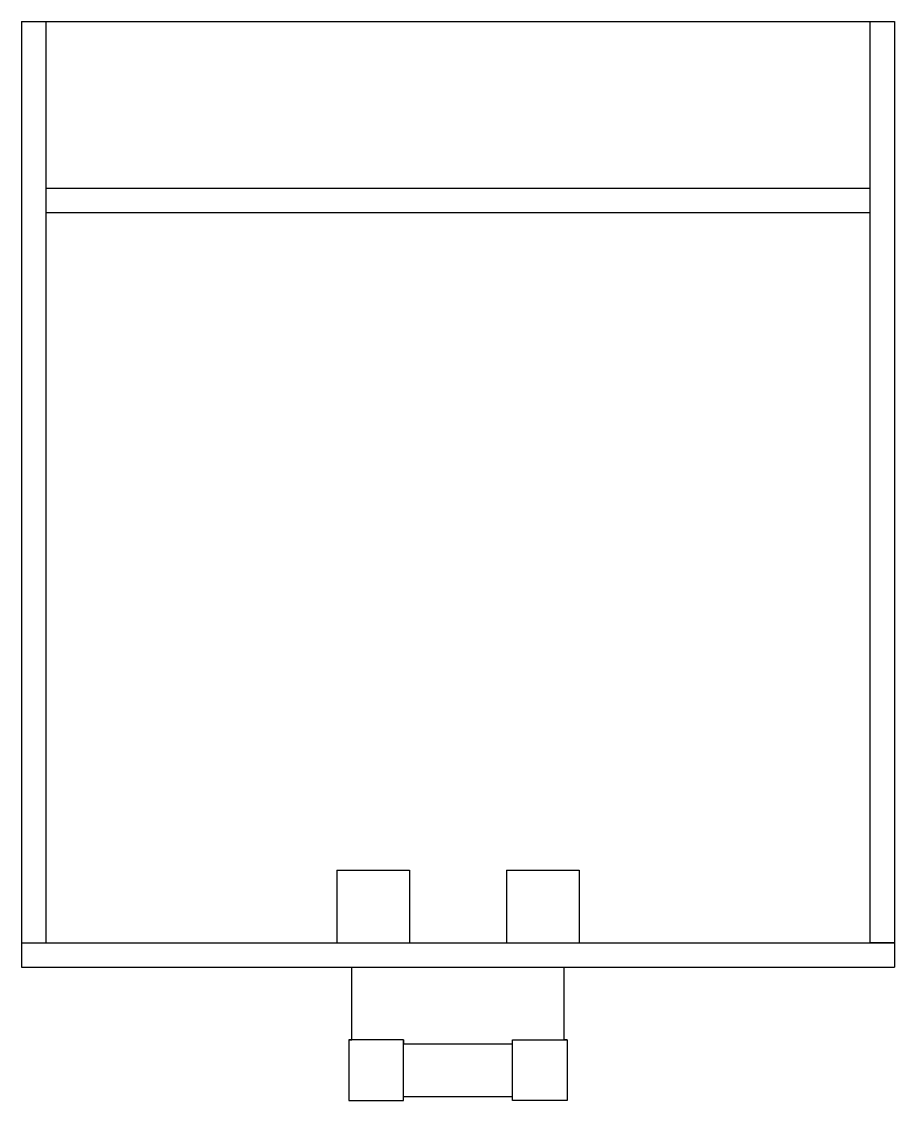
# Model space of a CAD drawing. Header units: inches. Extents: x 8 to 216, y -37 to 92.
# Drawn here: x 179.5 to 215.5, y -37 to 7.5 of the extents above; entities that cross this region are included whole.
import ezdxf

# ---------------------------------------------------------------- set-up
doc = ezdxf.new("R2010")
doc.units = ezdxf.units.IN
doc.header["$LTSCALE"] = 8
doc.header["$MEASUREMENT"] = 0

msp = doc.modelspace()

# ---------------------------------------------------------------- linework, layer by layer
for p, q in [((179.5, 7.5), (215.5, 7.5)), ((179.5, 7.5), (179.5, -31.5)), ((179.5, 7.5), (180.5, 7.5)), ((180.5, 7.5), (180.5, -30.5)), ((214.5, -30.5), (214.5, 7.5)), ((215.5, 7.5), (215.5, -31.5)), ((180.5, 0.625), (214.5, 0.625)), ((180.5, -0.375), (214.5, -0.375)), ((192.5, -27.5), (195.5, -27.5)), ((192.5, -27.5), (192.5, -30.5)), ((195.5, -27.5), (195.5, -30.5)), ((199.5, -27.5), (199.5, -30.5)), ((199.5, -27.5), (202.5, -27.5)), ((202.5, -27.5), (202.5, -30.5)), ((179.5, -30.5), (215.5, -30.5)), ((192.5, -30.5), (195.5, -30.5)), ((199.5, -30.5), (202.5, -30.5)), ((215.5, -30.5), (214.5, -30.5)), ((179.5, -31.5), (215.5, -31.5)), ((193.125, -34.5), (193.125, -31.5)), ((201.875, -34.5), (201.875, -31.5)), ((193, -34.5), (193, -37)), ((195.25, -34.5), (193, -34.5)), ((193, -34.5), (193.125, -34.5)), ((195.25, -37), (195.25, -34.5)), ((195.25, -34.5), (195.25, -34.667)), ((195.25, -34.667), (199.75, -34.667)), ((199.75, -34.5), (202, -34.5)), ((199.75, -37), (199.75, -34.5)), ((202, -34.5), (201.875, -34.5)), ((202, -34.5), (202, -34.5)), ((202, -34.5), (202, -37)), ((195.25, -37), (195.25, -36.833)), ((195.25, -36.833), (199.75, -36.833)), ((193, -37), (195.25, -37)), ((202, -37), (199.75, -37))]:
    msp.add_line(p, q)

doc.saveas('drawing.dxf')
